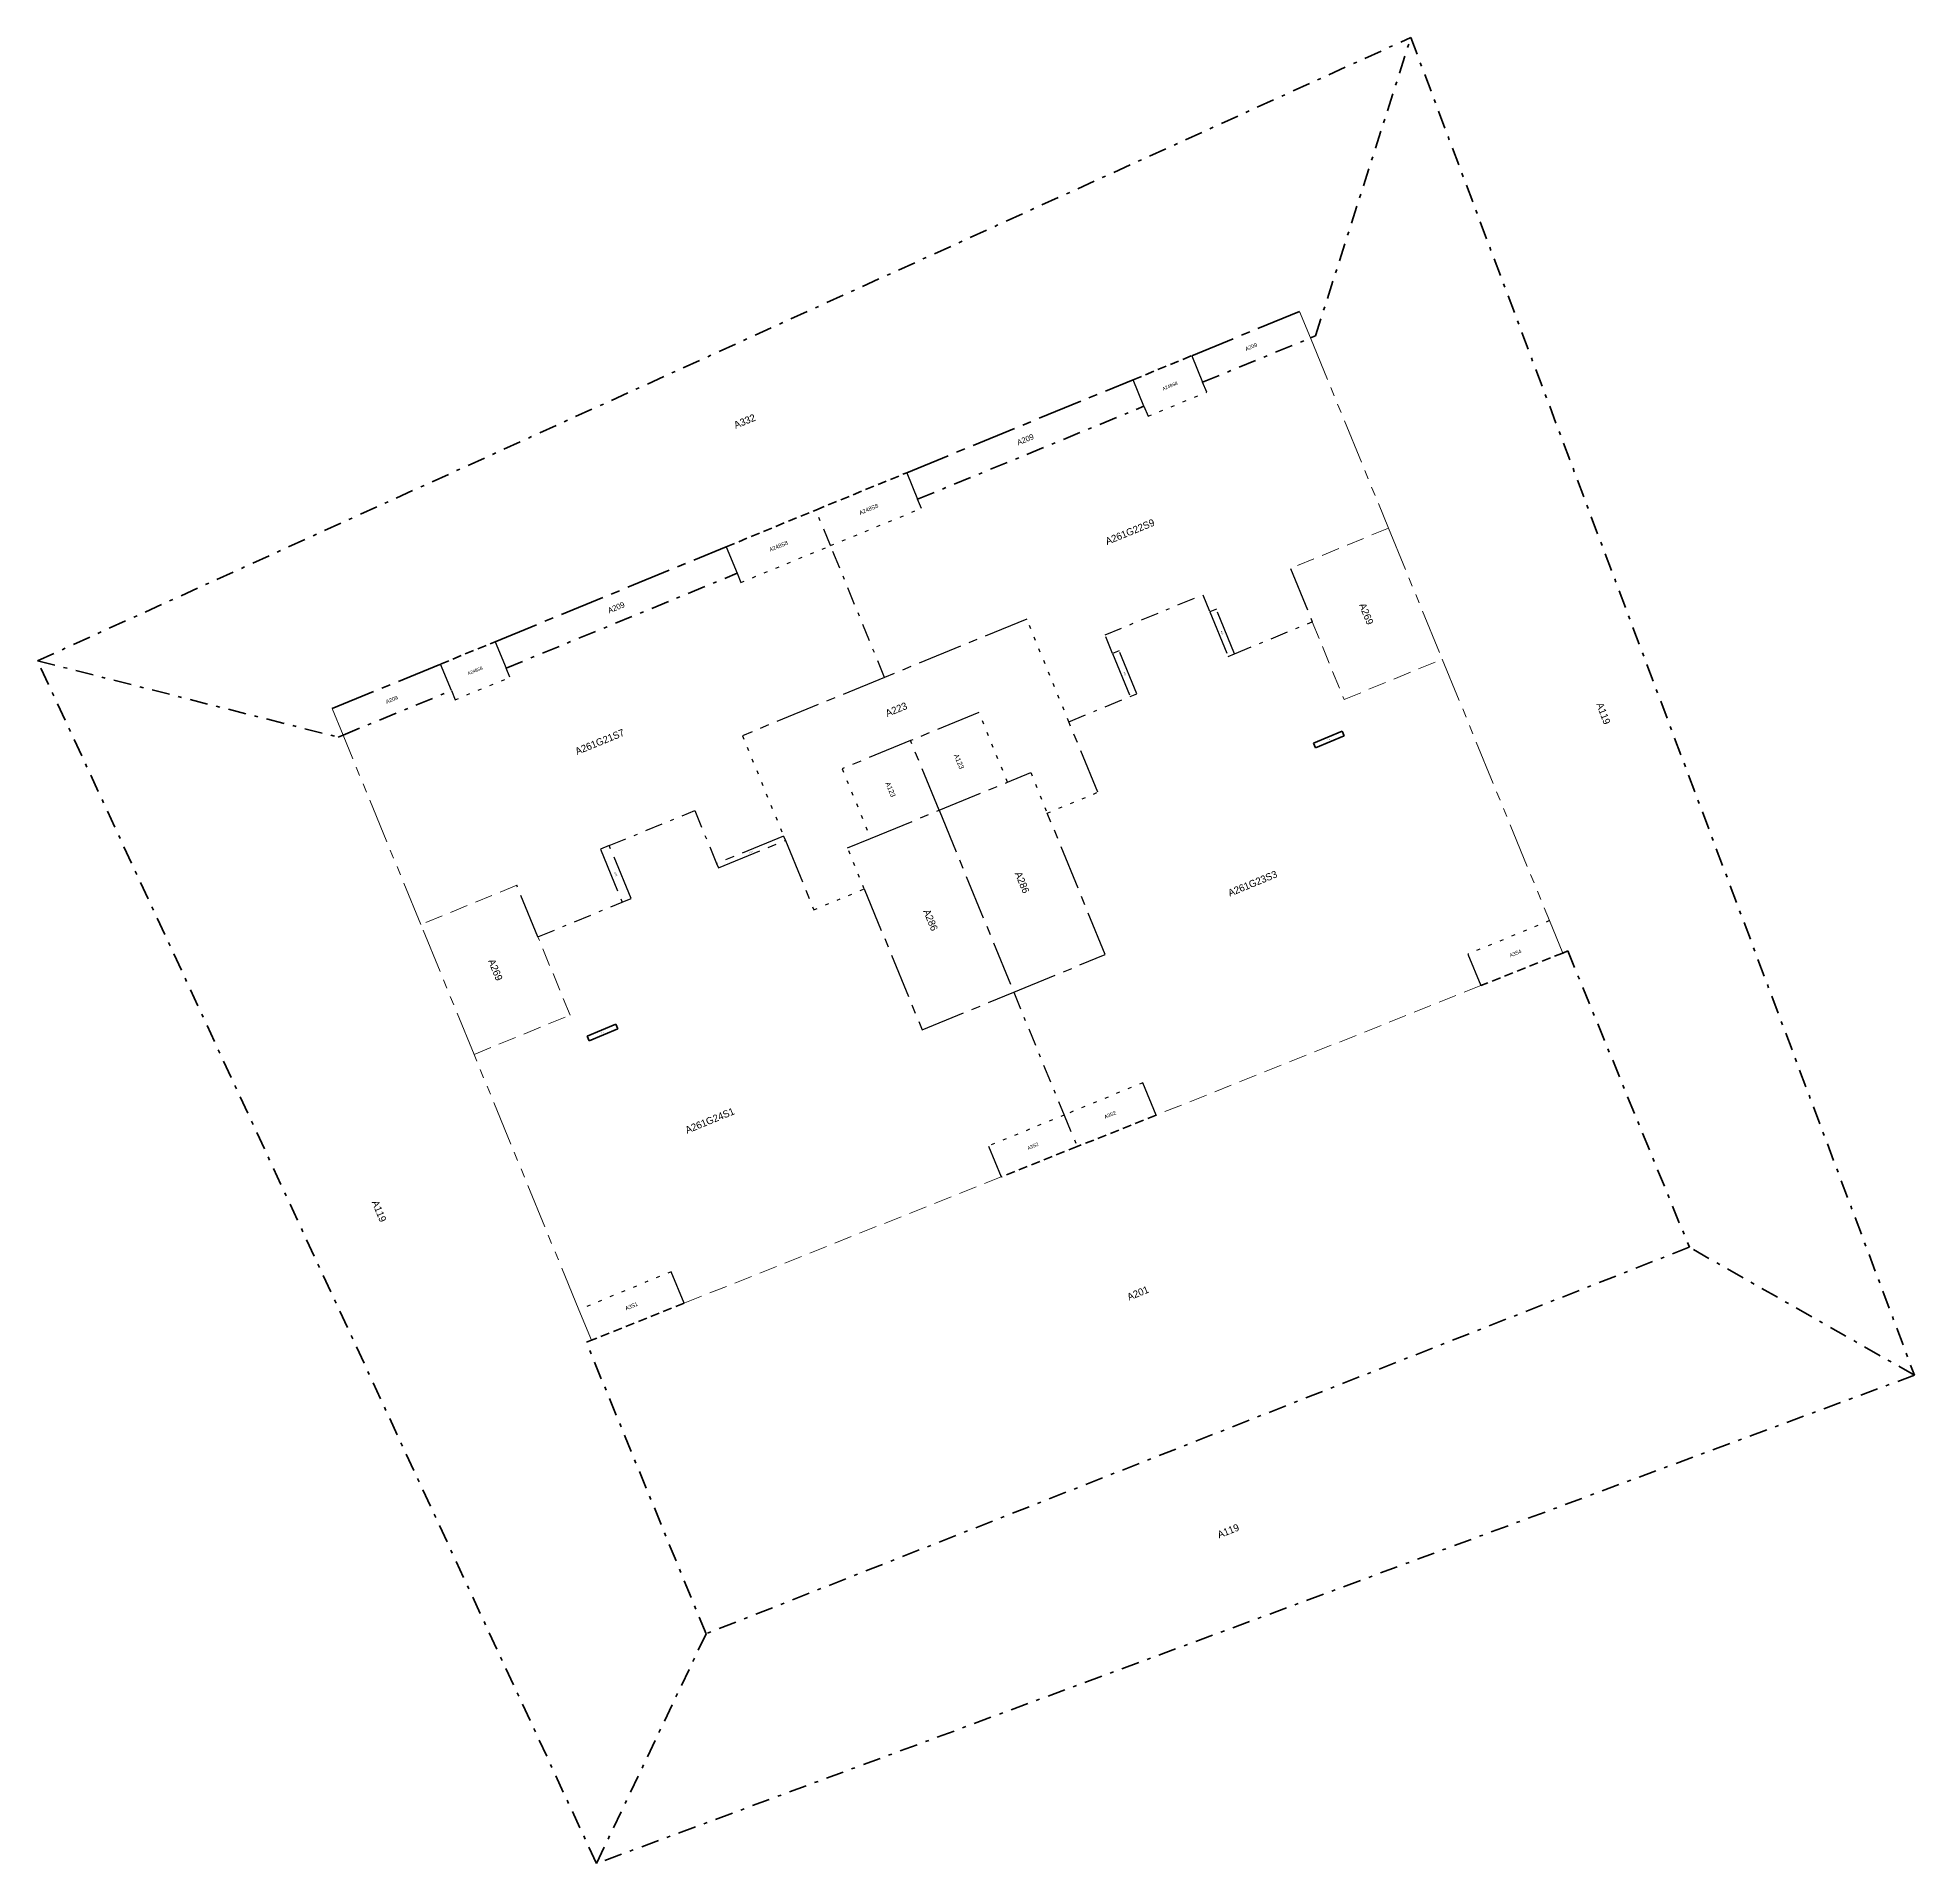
# Model space of a CAD drawing. Header units: millimetres. Extents: x 717.1 to 769.5, y 899.2 to 950.2.
import ezdxf
from ezdxf.enums import TextEntityAlignment as Align

# ---------------------------------------------------------------- set-up
doc = ezdxf.new("R2010")
doc.units = ezdxf.units.MM
for name, pattern in [('CENTER', [2, 1.25, -0.25, 0.25, -0.25]), ('DASHDOT', [1, 0.5, -0.25, 0, -0.25]), ('DASHED', [0.75, 0.5, -0.25]), ('DOT', [0.25, 0, -0.25]), ('HIDDEN', [0.375, 0.25, -0.125]), ('PHANTOM', [2.5, 1.25, -0.25, 0.25, -0.25, 0.25, -0.25])]:
    doc.linetypes.add(name, pattern=pattern)
doc.layers.add('3', color=7, linetype='Continuous', lineweight=0)
doc.layers.add('4', color=7, linetype='Continuous', lineweight=0)

msp = doc.modelspace()

# ---------------------------------------------------------------- linework, layer by layer
at = {"layer": '3', "color": 2, "linetype": 'DASHDOT', "lineweight": 50}
for p, q in [((717.105, 932.798), (755.452, 950.198)), ((752.787, 941.869), (755.452, 950.198)), ((755.452, 950.198), (769.515, 912.857)), ((752.649, 941.812), (752.787, 941.869)), ((717.105, 932.798), (725.497, 930.669)), ((732.713, 899.225), (717.105, 932.798)), ((725.497, 930.669), (725.636, 930.726)), ((759.696, 924.642), (759.835, 924.699)), ((759.835, 924.699), (763.23, 916.428)), ((763.223, 916.429), (735.771, 905.635)), ((763.23, 916.428), (763.223, 916.429)), ((769.515, 912.857), (763.23, 916.428)), ((732.43, 913.776), (732.569, 913.833)), ((735.771, 905.635), (732.43, 913.776)), ((769.515, 912.857), (732.713, 899.225)), ((735.771, 905.635), (732.713, 899.225))]:
    msp.add_line(p, q, dxfattribs=at)
at = {"layer": '3', "color": 2, "linetype": 'CENTER', "lineweight": 70}
for p, q in [((749.334, 941.316), (752.345, 942.552)), ((741.376, 938.05), (747.696, 940.644)), ((729.883, 933.333), (736.336, 935.982)), ((725.332, 931.466), (728.356, 932.707))]:
    msp.add_line(p, q, dxfattribs=at)
at = {"layer": '3', "color": 2, "linetype": 'Continuous', "lineweight": 15}
for p, q in [((752.345, 942.552), (752.649, 941.812)), ((725.636, 930.726), (725.332, 931.466))]:
    msp.add_line(p, q, dxfattribs=at)
at = {"layer": '3', "color": 2, "linetype": 'HIDDEN', "lineweight": 70}
for p, q in [((747.696, 940.644), (749.334, 941.316)), ((738.839, 937.009), (741.376, 938.05)), ((736.336, 935.982), (738.839, 937.009)), ((728.356, 932.707), (729.883, 933.333)), ((759.696, 924.642), (757.406, 923.731)), ((748.339, 920.117), (746.133, 919.236)), ((746.133, 919.236), (744.008, 918.391)), ((735.159, 914.864), (732.569, 913.833))]:
    msp.add_line(p, q, dxfattribs=at)
at = {"layer": '3', "color": 2, "linetype": 'PHANTOM', "lineweight": 15}
for p, q in [((752.649, 941.812), (754.828, 936.502)), ((754.828, 936.502), (756.33, 932.843)), ((756.33, 932.843), (759.325, 925.545)), ((727.807, 925.435), (725.636, 930.726)), ((729.295, 921.81), (727.807, 925.435)), ((759.325, 925.545), (759.696, 924.642)), ((732.219, 914.684), (729.295, 921.81)), ((732.569, 913.833), (732.219, 914.684))]:
    msp.add_line(p, q, dxfattribs=at)
at = {"layer": '3', "color": 2, "linetype": 'DASHDOT', "lineweight": 30}
for p, q in [((739.247, 936.014), (738.839, 937.009)), ((740.756, 932.337), (739.247, 936.014)), ((746.912, 933.523), (749.641, 934.643)), ((749.641, 934.643), (749.837, 934.166)), ((747.125, 933.005), (746.912, 933.523)), ((750.532, 932.998), (752.699, 933.888)), ((745.902, 931.098), (747.618, 931.802)), ((733.07, 927.641), (735.457, 928.62)), ((735.457, 928.62), (736.065, 927.14)), ((731.078, 925.094), (733.428, 926.058)), ((744.364, 923.547), (745.771, 920.118)), ((745.771, 920.118), (746.133, 919.236))]:
    msp.add_line(p, q, dxfattribs=at)
at = {"layer": '3', "color": 2, "linetype": 'DASHED', "lineweight": 15}
for p, q in [((754.828, 936.502), (752.088, 935.377)), ((752.699, 933.888), (753.589, 931.718)), ((753.589, 931.718), (756.33, 932.843)), ((730.487, 926.534), (727.807, 925.435)), ((731.974, 922.91), (731.078, 925.094)), ((757.406, 923.731), (748.339, 920.117)), ((729.295, 921.81), (731.974, 922.91)), ((744.008, 918.391), (735.159, 914.864))]:
    msp.add_line(p, q, dxfattribs=at)
at = {"layer": '3', "color": 2, "linetype": 'CENTER', "lineweight": 30}
for p, q in [((752.088, 935.377), (752.699, 933.888)), ((744.725, 933.966), (740.756, 932.337)), ((750.022, 934.242), (749.837, 934.166)), ((749.837, 934.166), (750.347, 932.922)), ((750.532, 932.998), (750.022, 934.242)), ((747.31, 933.08), (747.125, 933.005)), ((747.125, 933.005), (747.618, 931.802)), ((747.803, 931.878), (747.31, 933.08)), ((750.347, 932.922), (750.532, 932.998)), ((740.756, 932.337), (736.787, 930.708)), ((747.618, 931.802), (747.803, 931.878)), ((743.392, 931.354), (741.481, 930.57)), ((746.711, 929.128), (745.902, 931.098)), ((741.481, 930.57), (739.571, 929.786)), ((742.279, 928.627), (741.481, 930.57)), ((742.279, 928.627), (744.189, 929.411)), ((744.189, 929.411), (744.837, 929.677)), ((740.368, 927.843), (742.279, 928.627)), ((742.279, 928.627), (744.364, 923.547)), ((746.921, 924.598), (745.3, 928.549)), ((737.936, 927.908), (736.065, 927.14)), ((736.115, 927.017), (737.987, 927.785)), ((737.936, 927.908), (737.987, 927.785)), ((737.987, 927.785), (738.781, 925.851)), ((739.721, 927.578), (740.368, 927.843)), ((733.07, 927.641), (732.821, 927.538)), ((732.821, 927.538), (733.428, 926.058)), ((733.678, 926.16), (733.07, 927.641)), ((736.065, 927.14), (736.115, 927.017)), ((731.078, 925.094), (730.487, 926.534)), ((733.428, 926.058), (733.678, 926.16)), ((740.191, 926.43), (741.805, 922.499)), ((744.364, 923.547), (746.921, 924.598)), ((741.805, 922.499), (744.364, 923.547))]:
    msp.add_line(p, q, dxfattribs=at)
at = {"layer": '3', "color": 2, "linetype": 'DOT', "lineweight": 30}
for p, q in [((745.902, 931.098), (744.725, 933.966)), ((744.189, 929.411), (743.392, 931.354)), ((736.787, 930.708), (737.936, 927.908)), ((739.571, 929.786), (740.368, 927.843)), ((744.837, 929.677), (745.3, 928.549)), ((745.3, 928.549), (746.711, 929.128)), ((740.191, 926.43), (739.721, 927.578)), ((738.781, 925.851), (740.191, 926.43))]:
    msp.add_line(p, q, dxfattribs=at)
at = {"layer": '4', "color": 6, "linetype": 'CENTER', "lineweight": 30}
for p, q in [((749.334, 941.316), (749.638, 940.576)), ((748, 939.904), (747.696, 940.644)), ((749.752, 940.299), (749.638, 940.576)), ((748, 939.904), (748.114, 939.627)), ((741.376, 938.05), (741.68, 937.31)), ((741.784, 937.055), (741.68, 937.31)), ((736.336, 935.982), (736.64, 935.242)), ((736.64, 935.242), (736.745, 934.987)), ((729.883, 933.333), (730.186, 932.593)), ((728.66, 931.967), (728.356, 932.707)), ((730.291, 932.338), (730.186, 932.593)), ((728.66, 931.967), (728.764, 931.712)), ((757.045, 924.61), (757.406, 923.731)), ((748.339, 920.117), (747.968, 921.02)), ((743.655, 919.25), (744.008, 918.391)), ((735.159, 914.864), (734.798, 915.743))]:
    msp.add_line(p, q, dxfattribs=at)
at = {"layer": '4', "color": 6, "linetype": 'DASHDOT', "lineweight": 50}
for p, q in [((749.638, 940.576), (752.649, 941.812)), ((741.68, 937.31), (748, 939.904)), ((730.186, 932.593), (736.64, 935.242)), ((725.636, 930.726), (728.66, 931.967))]:
    msp.add_line(p, q, dxfattribs=at)
at = {"layer": '4', "color": 6, "linetype": 'DOT', "lineweight": 30}
for p, q in [((748.114, 939.627), (749.752, 940.299)), ((739.247, 936.014), (741.784, 937.055)), ((736.745, 934.987), (739.247, 936.014)), ((728.764, 931.712), (730.291, 932.338)), ((759.325, 925.545), (757.045, 924.61)), ((747.968, 921.02), (745.771, 920.118)), ((745.771, 920.118), (743.655, 919.25)), ((734.798, 915.743), (732.219, 914.684))]:
    msp.add_line(p, q, dxfattribs=at)
at = {"layer": '4', "color": 6, "linetype": 'Continuous', "lineweight": 50}
for p, q in [((752.73, 930.503), (753.538, 930.835)), ((753.538, 930.835), (753.593, 930.7)), ((752.786, 930.369), (752.73, 930.503)), ((753.593, 930.7), (752.786, 930.369)), ((732.449, 922.324), (733.256, 922.656)), ((733.312, 922.521), (732.505, 922.19)), ((733.256, 922.656), (733.312, 922.521)), ((732.505, 922.19), (732.449, 922.324))]:
    msp.add_line(p, q, dxfattribs=at)

# ---------------------------------------------------------------- texts
at = {"layer": '3', "color": 2, "linetype": 'HIDDEN', "lineweight": 15}
msp.add_text('A332', height=0.2, rotation=22.3136, dxfattribs=at).set_placement((736.849, 939.487), align=Align.MIDDLE_CENTER)
at = {"layer": '3', "color": 2, "linetype": 'CENTER', "lineweight": 15}
for s, height, rotation, p in [('A261G22S9', 0.2, 22.3136, (747.608, 936.4)), ('A269', 0.2, 292.3136, (754.209, 934.11)), ('A121', 0.0346, 292.3136, (750.184, 933.582)), ('A121', 0.034, 292.3136, (747.464, 932.441)), ('A223', 0.2, 22.3136, (741.084, 931.44)), ('A123', 0.1387, 292.3136, (742.835, 929.991)), ('A121', 0.034, 22.3136, (737.026, 927.462)), ('A121', 0.0437, 292.3136, (733.249, 926.849)), ('A286', 0.2, 292.3136, (744.6, 926.612)), ('A261G24S1', 0.2, 22.3136, (735.876, 919.964))]:
    msp.add_text(s, height=height, rotation=rotation, dxfattribs=at).set_placement(p, align=Align.MIDDLE_CENTER)
at = {"layer": '3', "color": 2, "linetype": 'DASHDOT', "lineweight": 15}
for s, rotation, p in [('A119', 290.6367, (760.831, 931.33)), ('A119', 292.3136, (726.645, 917.436)), ('A201', 22.3136, (747.831, 915.146)), ('A119', 21.4644, (750.352, 908.508))]:
    msp.add_text(s, height=0.2, rotation=rotation, dxfattribs=at).set_placement(p, align=Align.MIDDLE_CENTER)
at = {"layer": '3', "color": 2, "linetype": 'PHANTOM', "lineweight": 15}
for s, rotation, p in [('A261G21S7', 22.3136, (732.803, 930.536)), ('A269', 292.3136, (729.891, 924.172))]:
    msp.add_text(s, height=0.2, rotation=rotation, dxfattribs=at).set_placement(p, align=Align.MIDDLE_CENTER)
at = {"layer": '3', "color": 2, "linetype": 'DOT', "lineweight": 15}
for s, height, rotation, p in [('A123', 0.1387, 292.3136, (740.925, 929.207)), ('A261G23S3', 0.2, 22.3505, (751.034, 926.583)), ('A286', 0.2, 292.3136, (742.042, 925.563))]:
    msp.add_text(s, height=height, rotation=rotation, dxfattribs=at).set_placement(p, align=Align.MIDDLE_CENTER)
at = {"layer": '4', "color": 6, "linetype": 'CENTER', "lineweight": 15}
for s, height, p in [('A209', 0.1077, (750.992, 941.564)), ('A248S8', 0.0931, (748.724, 940.471)), ('A209', 0.1558, (744.688, 938.977)), ('A248S8', 0.1137, (737.792, 935.998)), ('A209', 0.1575, (733.261, 934.288)), ('A248S8', 0.0887, (729.324, 932.523)), ('A3S4', 0.1028, (758.37, 924.634)), ('A3S2', 0.0978, (744.894, 919.251))]:
    msp.add_text(s, height=height, rotation=22.3136, dxfattribs=at).set_placement(p, align=Align.MIDDLE_CENTER)
at = {"layer": '4', "color": 6, "linetype": 'DASHDOT', "lineweight": 15}
for s, height, p in [('A248S8', 0.1145, (740.312, 937.032)), ('A3S2', 0.1009, (747.055, 920.125))]:
    msp.add_text(s, height=height, rotation=22.3136, dxfattribs=at).set_placement(p, align=Align.MIDDLE_CENTER)
at = {"layer": '4', "color": 6, "linetype": 'Continuous', "lineweight": 15}
for s, height, p in [('A209', 0.1079, (726.996, 931.716)), ('A121', 0.024, (753.162, 930.602)), ('A121', 0.024, (732.881, 922.423))]:
    msp.add_text(s, height=height, rotation=22.3136, dxfattribs=at).set_placement(p, align=Align.MIDDLE_CENTER)
at = {"layer": '4', "color": 6, "linetype": 'PHANTOM', "lineweight": 15}
msp.add_text('A3S1', height=0.1077, rotation=22.3136, dxfattribs=at).set_placement((733.689, 914.783), align=Align.MIDDLE_CENTER)

doc.saveas('drawing.dxf')
